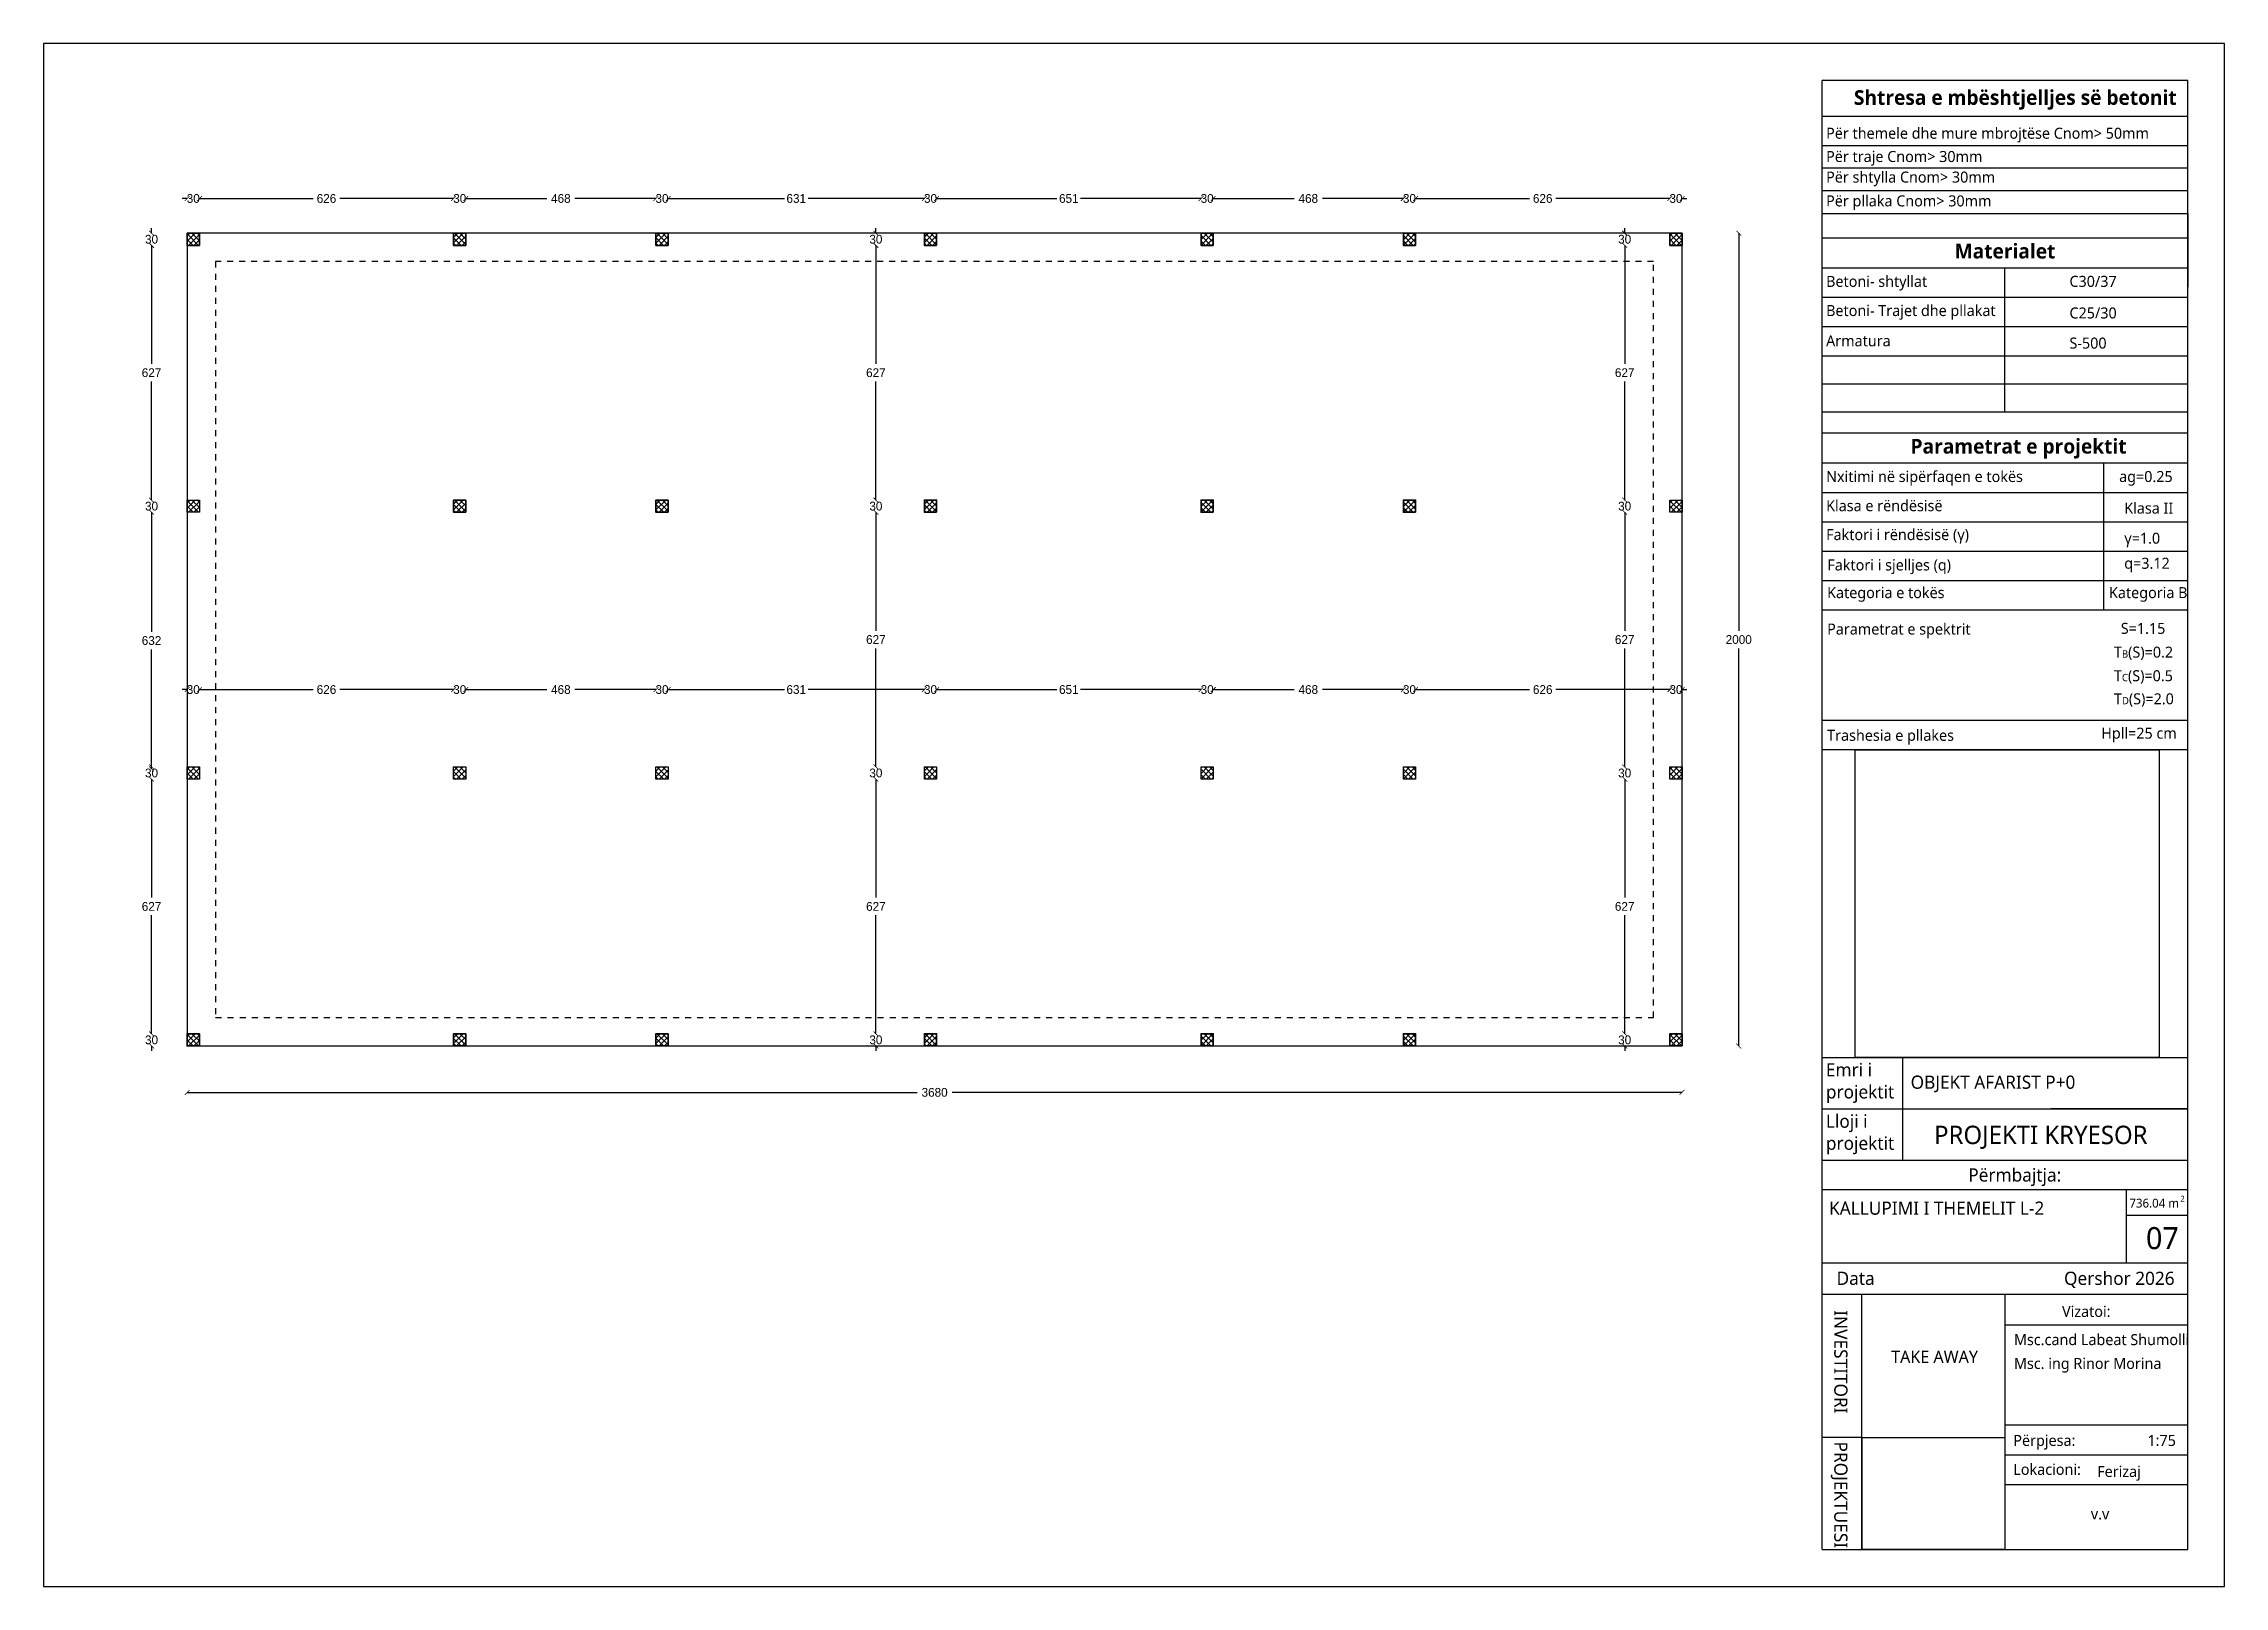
# Model space of a CAD drawing. Header units: inches. Extents: x 180727 to 186095, y -5508 to -1712.
import ezdxf

# ---------------------------------------------------------------- set-up
doc = ezdxf.new("R2010")
doc.units = ezdxf.units.IN
doc.header["$LTSCALE"] = 0.1
doc.linetypes.add('Dashed', pattern=[296.333333, 148.166667, -148.166667])
doc.layers.add('New_Structural - Bearing_Pen_No__21', color=7, linetype='Continuous', lineweight=35)
doc.styles.get("Standard").update_dxf_attribs({"font": 'cdm_nc.shx'})
doc.styles.add('Stili i preferuar', font='@Microsoft JhengHei Light.ttf')
doc.dimstyles.get("Standard").update_dxf_attribs({"dimscale": 120, "dimtxt": 0.18, "dimasz": 0.1, "dimexe": 0.18, "dimexo": 0.0625, "dimgap": 0.09, "dimtad": 0, "dimtih": 1, "dimtoh": 1, "dimdec": 0, "dimzin": 0, "dimdsep": 46, "dimtxsty": 'Standard', "dimblk": 'ARCHTICK', "dimcen": 0.09, "dimse1": 1, "dimse2": 1, "dimadec": 0, "dimazin": 0, "dimtfac": 1, "dimtdec": 0, "dimtix": 1, "dimtofl": 0, "dimtmove": 0, "dimatfit": 3, "dimfxl": 1, "dimtolj": 1, "dimtzin": 0, "dimarcsym": 0})
picture_1 = doc.add_image_def('image1.png', size_in_pixel=(883, 893))
picture_2 = doc.add_image_def('image2.png', size_in_pixel=(658, 516))

msp = doc.modelspace()

# ---------------------------------------------------------------- texts
at = {"style": 'Stili i preferuar'}
for s, insert, char_height, width, attachment_point in [('{\\f@Microsoft JhengHei Light|b1|i0|c136|p34;Shtresa e mbështjelljes së betonit}', (185183.5, -1826.2), 36.153, 1401.627, 1), ('Për themele dhe mure mbrojtëse Cnom> 50mm', (185115, -1918.6), 27.114, 1401.627, 1), ('{\\f@Microsoft JhengHei Light|b0|i0|c136|p34;Për traje Cnom> }30{\\f@Microsoft JhengHei Light|b0|i0|c136|p34;mm}', (185115, -1975.9), 27.1144, 1401.627, 1), ('{\\f@Microsoft JhengHei Light|b0|i0|c136|p34;Për }shtylla{\\f@Microsoft JhengHei Light|b0|i0|c136|p34; Cnom> 30mm}', (185115, -2026.5), 27.1144, 1401.627, 1), ('{\\f@Microsoft JhengHei Light|b0|i0|c136|p34;Për }pllaka{\\f@Microsoft JhengHei Light|b0|i0|c136|p34; Cnom> 30mm}', (185115, -2085.1), 27.1144, 1401.627, 1), ('{\\f@Microsoft JhengHei Light|b1|i0|c136|p34;Materialet}', (185431.4, -2204.2), 36.153, 1401.627, 1), ('Betoni- shtyllat', (185115, -2283.1), 27.114, 1401.627, 1), ('C30/37', (185714.1, -2283.1), 27.11, 1401.627, 1), ('{\\f@Microsoft JhengHei Light|b0|i0|c136|p34;Betoni- }Trajet dhe pllakat', (185115, -2354.9), 27.114, 1401.627, 1), ('{\\f@Microsoft JhengHei Light|b0|i0|c136|p34;C}25{\\f@Microsoft JhengHei Light|b0|i0|c136|p34;/}30', (185714.1, -2360.9), 27.114, 1401.627, 1), ('Armatura', (185115, -2429.4), 27.11, 1401.627, 1), ('S-500', (185714.1, -2435), 27.11, 1401.627, 1), ('{\\f@Microsoft JhengHei Light|b1|i0|c136|p34;Parametrat e projektit}', (185322.8, -2684.4), 36.153, 1401.627, 1), ('Nxitimi në sipërfaqen e tokës', (185115, -2763.3), 27.114, 1401.627, 1), ('ag=0.25', (185836.4, -2763.3), 27.11, 1401.627, 1), ('Klasa e rëndësisë', (185115, -2835.1), 27.114, 1401.627, 1), ('Klasa II', (185849, -2841.1), 27.11, 1401.627, 1), ('{\\f@Microsoft JhengHei Light|b0|i0|c136|p34;Faktori i rëndësisë (γ)}', (185115, -2906.2), 27.114, 1401.627, 1), ('{\\f@Microsoft JhengHei Light|b0|i0|c136|p34;γ}={\\f@Microsoft JhengHei Light|b0|i0|c136|p34;1.0}', (185849, -2915.1), 27.114, 1401.627, 1), ('{\\f@Microsoft JhengHei Light|b0|i0|c136|p34;Faktori i sjelljes (}q{\\f@Microsoft JhengHei Light|b0|i0|c136|p34;)}', (185118, -2980.9), 27.1144, 1401.627, 1), ('{\\f@Microsoft JhengHei Light|b0|i0|c136|p34;q=3.}12', (185849, -2976.7), 27.114, 1401.627, 1), ('{\\f@Microsoft JhengHei Light|b0|i0|c136|p34;Kategoria }e tokës', (185117.5, -3049), 27.114, 1401.627, 1), ('{\\f@Microsoft JhengHei Light|b0|i0|c136|p34;Kategoria }B', (185811.5, -3049), 27.114, 1401.627, 1), ('Parametrat e spektrit', (185117.5, -3138.6), 27.114, 1401.627, 1), ('S{\\f@Microsoft JhengHei Light|b0|i0|c136|p34;=}1.15', (185840.5, -3136.9), 27.114, 1401.627, 1), ('{\\f@Microsoft JhengHei Light|b0|i0|c136|p34;T\\H0.6667x;B}(S){\\f@Microsoft JhengHei Light|b0|i0|c136|p34;\\H1x;=\\f@Microsoft JhengHei Light|b0|i0|c0|p34;0.2}', (185823.6, -3195.4), 27.1144, 1401.627, 1), ('{\\f@Microsoft JhengHei Light|b0|i0|c136|p34;T\\f@Microsoft JhengHei Light|b0|i0|c0|p34;\\H0.6667x;C\\f@Microsoft JhengHei Light|b0|i0|c136|p34;\\H1.5x;(S)=0.}5', (185823.6, -3253.5), 27.1144, 1401.627, 1), ('{\\f@Microsoft JhengHei Light|b0|i0|c136|p34;T\\f@Microsoft JhengHei Light|b0|i0|c0|p34;\\H0.6667x;D\\f@Microsoft JhengHei Light|b0|i0|c136|p34;\\H1.5x;(S)=}2.0', (185823.6, -3310.3), 27.1144, 1401.627, 1), ('Trashesia e pllakes', (185117.5, -3400.1), 27.114, 1401.627, 1), ('{\\f@Microsoft JhengHei Light|b0|i0|c136|p34;Hpll=}25{\\f@Microsoft JhengHei Light|b0|i0|c136|p34; cm}', (185792.3, -3394.8), 27.114, 1401.627, 1), ('Emri i\\Pprojektit', (185114.5, -4220.4), 32.54, 1401.627, 1), ('Lloji{\\f@Microsoft JhengHei Light|b0|i0|c136|p34; i\\Pprojektit}', (185114.5, -4346.8), 32.537, 1401.627, 1), ('Përmbajtja:', (185465, -4479.2), 32.537, 1401.627, 1), ('KALLUPIMI I THEMELIT L-2', (185122.3, -4560.8), 32.537, 1401.627, 1), ('736.04{\\f@Microsoft JhengHei Light|b0|i0|c136|p34; m}', (185861.6, -4553.9), 21.692, 1401.627, 1), ('2', (185987.2, -4546.6), 14.5, 1401.627, 1), ('{\\f@Microsoft JhengHei Light|b0|i0|c136|p34;0}7', (185902.5, -4623.8), 54.229, 1401.627, 1), ('{\\f@Microsoft JhengHei Light|b0|i0|c136|p34;Data}', (185140.8, -4733.5), 32.537, 1401.627, 1), ('Qershor{\\f@Microsoft JhengHei Light|b0|i0|c136|p34; 2026}', (185700.8, -4733.5), 32.537, 1401.627, 1), ('Vizatoi:', (185695.8, -4817.7), 27.11, 1401.627, 1), ('Msc.cand{\\f@Microsoft JhengHei Light|b0|i0|c136|p34; Labeat Shumolli}', (185577.4, -4887.1), 27.114, 1121.302, 1), ('TAKE AWAY', (185382, -4927.7), 30.37, 1255.858, 2), ('{\\f@Microsoft JhengHei Light|b0|i0|c136|p34;Msc}. ing Rinor Morina', (185577.4, -4945.6), 27.114, 1121.302, 1), ('Përpjesa{\\f@Microsoft JhengHei Light|b0|i0|c136|p34;:}', (185575.9, -5135.1), 27.114, 1401.627, 1), ('1:75', (185906, -5135.1), 27.11, 1401.627, 1), ('Lokacioni{\\f@Microsoft JhengHei Light|b0|i0|c136|p34;:}', (185575.9, -5206.3), 27.114, 1401.627, 1), ('Ferizaj', (185782.3, -5211.5), 27.11, 1401.627, 1), ('v.v', (185766.8, -5315.9), 27.11, 1401.627, 1)]:
    msp.add_mtext(s, dxfattribs=dict(at, insert=insert, char_height=char_height, width=width, attachment_point=attachment_point))
at = {"attachment_point": 1, "rotation": 270, "style": 'Stili i preferuar'}
for s, insert, char_height, width in [('fsad', (185729.2, -3016.2), 0.362, 61.739), ('{\\f@Microsoft JhengHei Light|b0|i0|c0|p34;INVESTITORI}', (185167.6, -4828.3), 32.537, 1401.627), ('{\\f@Microsoft JhengHei Light|b0|i0|c0|p34;PROJEKTUESI}', (185167.6, -5151.4), 32.537, 1401.627)]:
    msp.add_mtext(s, dxfattribs=dict(at, insert=insert, char_height=char_height, width=width))
at = {"color": 5, "insert": (185323.1, -4250.9), "char_height": 32.5373, "width": 1401.627, "attachment_point": 1, "style": 'Stili i preferuar'}
msp.add_mtext('{\\f@Microsoft JhengHei Light|b0|i0|c136|p34;OBJEKT AFARIST P+}0{\\f@Microsoft JhengHei Light|b0|i0|c136|p34;   }', dxfattribs=at)
at = {"color": 1, "insert": (185380.9, -4374.3), "char_height": 45.191, "width": 1401.627, "attachment_point": 1, "style": 'Stili i preferuar'}
msp.add_mtext('{\\f@Microsoft JhengHei Light|b0|i0|c136|p34;PROJEKTI KRYESOR}', dxfattribs=at)

# ---------------------------------------------------------------- blocks, each defined once
blk = doc.blocks.new('_ArchTick')
at = {"color": 0, "linetype": 'ByBlock', "const_width": 0.15}
blk.add_lwpolyline([(-0.5, -0.5), (0.5, 0.5)], dxfattribs=at)
blk = doc.blocks.new('*D767')
at = {"color": 0, "lineweight": -2}
for p, q in [((181080.2, -2092.8), (181068.2, -2092.8)), ((181110.2, -2092.8), (181122.2, -2092.8))]:
    blk.add_line(p, q, dxfattribs=at)
at = {"layer": 'Defpoints', "color": 0}
for p in [(181110.2, -2092.8), (181080.2, -2178.1), (181110.2, -2178.1)]:
    blk.add_point(p, dxfattribs=at)
at = {"color": 0, "lineweight": -2, "xscale": 12, "yscale": 12, "zscale": 12}
blk.add_blockref('_ArchTick', (181080.2, -2092.8), dxfattribs=at)
at = {"color": 0, "lineweight": -2, "xscale": 12, "yscale": 12, "zscale": 12, "rotation": 180}
blk.add_blockref('_ArchTick', (181110.2, -2092.8), dxfattribs=at)
at = {"color": 0, "insert": (181095.2, -2092.8), "char_height": 21.6, "attachment_point": 5}
blk.add_mtext('\\A1;30', dxfattribs=at)
blk = doc.blocks.new('*D768')
at = {"color": 0, "lineweight": -2}
for p, q in [((181110.2, -2092.8), (181390.5, -2092.8)), ((181736.2, -2092.8), (181455.8, -2092.8))]:
    blk.add_line(p, q, dxfattribs=at)
at = {"layer": 'Defpoints', "color": 0}
for p in [(181736.2, -2092.8), (181110.2, -2178.1), (181736.2, -2178.1)]:
    blk.add_point(p, dxfattribs=at)
at = {"color": 0, "lineweight": -2, "xscale": 12, "yscale": 12, "zscale": 12, "rotation": 180}
blk.add_blockref('_ArchTick', (181110.2, -2092.8), dxfattribs=at)
at = {"color": 0, "lineweight": -2, "xscale": 12, "yscale": 12, "zscale": 12}
blk.add_blockref('_ArchTick', (181736.2, -2092.8), dxfattribs=at)
at = {"color": 0, "insert": (181423.2, -2092.8), "char_height": 21.6, "attachment_point": 5}
blk.add_mtext('\\A1;626', dxfattribs=at)
blk = doc.blocks.new('*D769')
at = {"color": 0, "lineweight": -2}
for p, q in [((181736.2, -2092.8), (181724.2, -2092.8)), ((181766.2, -2092.8), (181778.2, -2092.8))]:
    blk.add_line(p, q, dxfattribs=at)
at = {"layer": 'Defpoints', "color": 0}
for p in [(181766.2, -2092.8), (181736.2, -2178.1), (181766.2, -2178.1)]:
    blk.add_point(p, dxfattribs=at)
at = {"color": 0, "lineweight": -2, "xscale": 12, "yscale": 12, "zscale": 12}
blk.add_blockref('_ArchTick', (181736.2, -2092.8), dxfattribs=at)
at = {"color": 0, "lineweight": -2, "xscale": 12, "yscale": 12, "zscale": 12, "rotation": 180}
blk.add_blockref('_ArchTick', (181766.2, -2092.8), dxfattribs=at)
at = {"color": 0, "insert": (181751.2, -2092.8), "char_height": 21.6, "attachment_point": 5}
blk.add_mtext('\\A1;30', dxfattribs=at)
blk = doc.blocks.new('*D770')
at = {"color": 0, "lineweight": -2}
for p, q in [((181766.2, -2092.8), (181965.4, -2092.8)), ((182234.2, -2092.8), (182034.9, -2092.8))]:
    blk.add_line(p, q, dxfattribs=at)
at = {"layer": 'Defpoints', "color": 0}
for p in [(182234.2, -2092.8), (181766.2, -2178.1), (182234.2, -2178.1)]:
    blk.add_point(p, dxfattribs=at)
at = {"color": 0, "lineweight": -2, "xscale": 12, "yscale": 12, "zscale": 12, "rotation": 180}
blk.add_blockref('_ArchTick', (181766.2, -2092.8), dxfattribs=at)
at = {"color": 0, "lineweight": -2, "xscale": 12, "yscale": 12, "zscale": 12}
blk.add_blockref('_ArchTick', (182234.2, -2092.8), dxfattribs=at)
at = {"color": 0, "insert": (182000.2, -2092.8), "char_height": 21.6, "attachment_point": 5}
blk.add_mtext('\\A1;468', dxfattribs=at)
blk = doc.blocks.new('*D771')
at = {"color": 0, "lineweight": -2}
for p, q in [((182234.2, -2092.8), (182222.2, -2092.8)), ((182264.2, -2092.8), (182276.2, -2092.8))]:
    blk.add_line(p, q, dxfattribs=at)
at = {"layer": 'Defpoints', "color": 0}
for p in [(182264.2, -2092.8), (182234.2, -2178.1), (182264.2, -2178.1)]:
    blk.add_point(p, dxfattribs=at)
at = {"color": 0, "lineweight": -2, "xscale": 12, "yscale": 12, "zscale": 12}
blk.add_blockref('_ArchTick', (182234.2, -2092.8), dxfattribs=at)
at = {"color": 0, "lineweight": -2, "xscale": 12, "yscale": 12, "zscale": 12, "rotation": 180}
blk.add_blockref('_ArchTick', (182264.2, -2092.8), dxfattribs=at)
at = {"color": 0, "insert": (182249.2, -2092.8), "char_height": 21.6, "attachment_point": 5}
blk.add_mtext('\\A1;30', dxfattribs=at)
blk = doc.blocks.new('*D772')
at = {"color": 0, "lineweight": -2}
for p, q in [((182264.2, -2092.8), (182550.5, -2092.8)), ((182895.2, -2092.8), (182608.8, -2092.8))]:
    blk.add_line(p, q, dxfattribs=at)
at = {"layer": 'Defpoints', "color": 0}
for p in [(182895.2, -2092.8), (182264.2, -2178.1), (182895.2, -2178.1)]:
    blk.add_point(p, dxfattribs=at)
at = {"color": 0, "lineweight": -2, "xscale": 12, "yscale": 12, "zscale": 12, "rotation": 180}
blk.add_blockref('_ArchTick', (182264.2, -2092.8), dxfattribs=at)
at = {"color": 0, "lineweight": -2, "xscale": 12, "yscale": 12, "zscale": 12}
blk.add_blockref('_ArchTick', (182895.2, -2092.8), dxfattribs=at)
at = {"color": 0, "insert": (182579.7, -2092.8), "char_height": 21.6, "attachment_point": 5}
blk.add_mtext('\\A1;631', dxfattribs=at)
blk = doc.blocks.new('*D773')
at = {"color": 0, "lineweight": -2}
for p, q in [((182895.2, -2092.8), (182883.2, -2092.8)), ((182925.2, -2092.8), (182937.2, -2092.8))]:
    blk.add_line(p, q, dxfattribs=at)
at = {"layer": 'Defpoints', "color": 0}
for p in [(182925.2, -2092.8), (182895.2, -2178.1), (182925.2, -2178.1)]:
    blk.add_point(p, dxfattribs=at)
at = {"color": 0, "lineweight": -2, "xscale": 12, "yscale": 12, "zscale": 12}
blk.add_blockref('_ArchTick', (182895.2, -2092.8), dxfattribs=at)
at = {"color": 0, "lineweight": -2, "xscale": 12, "yscale": 12, "zscale": 12, "rotation": 180}
blk.add_blockref('_ArchTick', (182925.2, -2092.8), dxfattribs=at)
at = {"color": 0, "insert": (182910.2, -2092.8), "char_height": 21.6, "attachment_point": 5}
blk.add_mtext('\\A1;30', dxfattribs=at)
blk = doc.blocks.new('*D774')
at = {"color": 0, "lineweight": -2}
for p, q in [((182925.2, -2092.8), (183221.5, -2092.8)), ((183576.2, -2092.8), (183279.8, -2092.8))]:
    blk.add_line(p, q, dxfattribs=at)
at = {"layer": 'Defpoints', "color": 0}
for p in [(183576.2, -2092.8), (182925.2, -2178.1), (183576.2, -2178.1)]:
    blk.add_point(p, dxfattribs=at)
at = {"color": 0, "lineweight": -2, "xscale": 12, "yscale": 12, "zscale": 12, "rotation": 180}
blk.add_blockref('_ArchTick', (182925.2, -2092.8), dxfattribs=at)
at = {"color": 0, "lineweight": -2, "xscale": 12, "yscale": 12, "zscale": 12}
blk.add_blockref('_ArchTick', (183576.2, -2092.8), dxfattribs=at)
at = {"color": 0, "insert": (183250.7, -2092.8), "char_height": 21.6, "attachment_point": 5}
blk.add_mtext('\\A1;651', dxfattribs=at)
blk = doc.blocks.new('*D775')
at = {"color": 0, "lineweight": -2}
for p, q in [((183576.2, -2092.8), (183564.2, -2092.8)), ((183606.2, -2092.8), (183618.2, -2092.8))]:
    blk.add_line(p, q, dxfattribs=at)
at = {"layer": 'Defpoints', "color": 0}
for p in [(183606.2, -2092.8), (183576.2, -2178.1), (183606.2, -2178.1)]:
    blk.add_point(p, dxfattribs=at)
at = {"color": 0, "lineweight": -2, "xscale": 12, "yscale": 12, "zscale": 12}
blk.add_blockref('_ArchTick', (183576.2, -2092.8), dxfattribs=at)
at = {"color": 0, "lineweight": -2, "xscale": 12, "yscale": 12, "zscale": 12, "rotation": 180}
blk.add_blockref('_ArchTick', (183606.2, -2092.8), dxfattribs=at)
at = {"color": 0, "insert": (183591.2, -2092.8), "char_height": 21.6, "attachment_point": 5}
blk.add_mtext('\\A1;30', dxfattribs=at)
blk = doc.blocks.new('*D776')
at = {"color": 0, "lineweight": -2}
for p, q in [((183606.2, -2092.8), (183805.4, -2092.8)), ((184074.2, -2092.8), (183874.9, -2092.8))]:
    blk.add_line(p, q, dxfattribs=at)
at = {"layer": 'Defpoints', "color": 0}
for p in [(184074.2, -2092.8), (183606.2, -2178.1), (184074.2, -2178.1)]:
    blk.add_point(p, dxfattribs=at)
at = {"color": 0, "lineweight": -2, "xscale": 12, "yscale": 12, "zscale": 12, "rotation": 180}
blk.add_blockref('_ArchTick', (183606.2, -2092.8), dxfattribs=at)
at = {"color": 0, "lineweight": -2, "xscale": 12, "yscale": 12, "zscale": 12}
blk.add_blockref('_ArchTick', (184074.2, -2092.8), dxfattribs=at)
at = {"color": 0, "insert": (183840.2, -2092.8), "char_height": 21.6, "attachment_point": 5}
blk.add_mtext('\\A1;468', dxfattribs=at)
blk = doc.blocks.new('*D777')
at = {"color": 0, "lineweight": -2}
for p, q in [((184074.2, -2092.8), (184062.2, -2092.8)), ((184104.2, -2092.8), (184116.2, -2092.8))]:
    blk.add_line(p, q, dxfattribs=at)
at = {"layer": 'Defpoints', "color": 0}
for p in [(184104.2, -2092.8), (184074.2, -2178.1), (184104.2, -2178.1)]:
    blk.add_point(p, dxfattribs=at)
at = {"color": 0, "lineweight": -2, "xscale": 12, "yscale": 12, "zscale": 12}
blk.add_blockref('_ArchTick', (184074.2, -2092.8), dxfattribs=at)
at = {"color": 0, "lineweight": -2, "xscale": 12, "yscale": 12, "zscale": 12, "rotation": 180}
blk.add_blockref('_ArchTick', (184104.2, -2092.8), dxfattribs=at)
at = {"color": 0, "insert": (184089.2, -2092.8), "char_height": 21.6, "attachment_point": 5}
blk.add_mtext('\\A1;30', dxfattribs=at)
blk = doc.blocks.new('*D778')
at = {"color": 0, "lineweight": -2}
for p, q in [((184104.2, -2092.8), (184384.6, -2092.8)), ((184730.4, -2092.8), (184449.9, -2092.8))]:
    blk.add_line(p, q, dxfattribs=at)
at = {"layer": 'Defpoints', "color": 0}
for p in [(184730.4, -2092.8), (184104.2, -2178.1), (184730.4, -2178.1)]:
    blk.add_point(p, dxfattribs=at)
at = {"color": 0, "lineweight": -2, "xscale": 12, "yscale": 12, "zscale": 12, "rotation": 180}
blk.add_blockref('_ArchTick', (184104.2, -2092.8), dxfattribs=at)
at = {"color": 0, "lineweight": -2, "xscale": 12, "yscale": 12, "zscale": 12}
blk.add_blockref('_ArchTick', (184730.4, -2092.8), dxfattribs=at)
at = {"color": 0, "insert": (184417.3, -2092.8), "char_height": 21.6, "attachment_point": 5}
blk.add_mtext('\\A1;626', dxfattribs=at)
blk = doc.blocks.new('*D779')
at = {"color": 0, "lineweight": -2}
for p, q in [((184730.4, -2092.8), (184718.4, -2092.8)), ((184760.4, -2092.8), (184772.4, -2092.8))]:
    blk.add_line(p, q, dxfattribs=at)
at = {"layer": 'Defpoints', "color": 0}
for p in [(184760.4, -2092.8), (184730.4, -2178.1), (184760.4, -2178.1)]:
    blk.add_point(p, dxfattribs=at)
at = {"color": 0, "lineweight": -2, "xscale": 12, "yscale": 12, "zscale": 12}
blk.add_blockref('_ArchTick', (184730.4, -2092.8), dxfattribs=at)
at = {"color": 0, "lineweight": -2, "xscale": 12, "yscale": 12, "zscale": 12, "rotation": 180}
blk.add_blockref('_ArchTick', (184760.4, -2092.8), dxfattribs=at)
at = {"color": 0, "insert": (184745.4, -2092.8), "char_height": 21.6, "attachment_point": 5}
blk.add_mtext('\\A1;30', dxfattribs=at)
blk = doc.blocks.new('*D780')
at = {"color": 0, "lineweight": -2}
for p, q in [((180992.5, -4148.1), (180992.5, -4136.1)), ((180992.5, -4178.1), (180992.5, -4190.1))]:
    blk.add_line(p, q, dxfattribs=at)
at = {"layer": 'Defpoints', "color": 0}
for p in [(180992.5, -4148.1), (181080.2, -4148.1), (181080.2, -4178.1)]:
    blk.add_point(p, dxfattribs=at)
at = {"color": 0, "lineweight": -2, "xscale": 12, "yscale": 12, "zscale": 12}
for p, rotation in [((180992.5, -4148.1), 270), ((180992.5, -4178.1), 90)]:
    blk.add_blockref('_ArchTick', p, dxfattribs=dict(at, rotation=rotation))
at = {"color": 0, "insert": (180992.5, -4163.1), "char_height": 21.6, "attachment_point": 5}
blk.add_mtext('\\A1;30', dxfattribs=at)
blk = doc.blocks.new('*D781')
at = {"color": 0, "lineweight": -2}
for p, q in [((180992.5, -3521.5), (180992.5, -3813)), ((180992.5, -4148.1), (180992.5, -3856.6))]:
    blk.add_line(p, q, dxfattribs=at)
at = {"layer": 'Defpoints', "color": 0}
for p in [(181080.2, -3521.5), (180992.5, -4148.1), (181080.2, -4148.1)]:
    blk.add_point(p, dxfattribs=at)
at = {"color": 0, "lineweight": -2, "xscale": 12, "yscale": 12, "zscale": 12}
for p, rotation in [((180992.5, -3521.5), 90), ((180992.5, -4148.1), 270)]:
    blk.add_blockref('_ArchTick', p, dxfattribs=dict(at, rotation=rotation))
at = {"color": 0, "insert": (180992.5, -3834.8), "char_height": 21.6, "attachment_point": 5}
blk.add_mtext('\\A1;627', dxfattribs=at)
blk = doc.blocks.new('*D782')
at = {"color": 0, "lineweight": -2}
for p, q in [((180992.5, -3491.5), (180992.5, -3479.5)), ((180992.5, -3521.5), (180992.5, -3533.5))]:
    blk.add_line(p, q, dxfattribs=at)
at = {"layer": 'Defpoints', "color": 0}
for p in [(180992.5, -3491.5), (181080.2, -3491.5), (181080.2, -3521.5)]:
    blk.add_point(p, dxfattribs=at)
at = {"color": 0, "lineweight": -2, "xscale": 12, "yscale": 12, "zscale": 12}
for p, rotation in [((180992.5, -3491.5), 270), ((180992.5, -3521.5), 90)]:
    blk.add_blockref('_ArchTick', p, dxfattribs=dict(at, rotation=rotation))
at = {"color": 0, "insert": (180992.5, -3506.5), "char_height": 21.6, "attachment_point": 5}
blk.add_mtext('\\A1;30', dxfattribs=at)
blk = doc.blocks.new('*D785')
at = {"color": 0, "lineweight": -2}
for p, q in [((180992.5, -2864.8), (180992.5, -3158.8)), ((180992.5, -3496.5), (180992.5, -3202.4))]:
    blk.add_line(p, q, dxfattribs=at)
at = {"layer": 'Defpoints', "color": 0}
for p in [(181080.2, -2864.8), (180992.5, -3496.5), (181080.2, -3496.5)]:
    blk.add_point(p, dxfattribs=at)
at = {"color": 0, "lineweight": -2, "xscale": 12, "yscale": 12, "zscale": 12}
for p, rotation in [((180992.5, -2864.8), 90), ((180992.5, -3496.5), 270)]:
    blk.add_blockref('_ArchTick', p, dxfattribs=dict(at, rotation=rotation))
at = {"color": 0, "insert": (180992.5, -3180.6), "char_height": 21.6, "attachment_point": 5}
blk.add_mtext('\\A1;632', dxfattribs=at)
blk = doc.blocks.new('*D786')
at = {"color": 0, "lineweight": -2}
for p, q in [((180992.5, -2834.8), (180992.5, -2822.8)), ((180992.5, -2864.8), (180992.5, -2876.8))]:
    blk.add_line(p, q, dxfattribs=at)
at = {"layer": 'Defpoints', "color": 0}
for p in [(180992.5, -2834.8), (181080.2, -2834.8), (181080.2, -2864.8)]:
    blk.add_point(p, dxfattribs=at)
at = {"color": 0, "lineweight": -2, "xscale": 12, "yscale": 12, "zscale": 12}
for p, rotation in [((180992.5, -2834.8), 270), ((180992.5, -2864.8), 90)]:
    blk.add_blockref('_ArchTick', p, dxfattribs=dict(at, rotation=rotation))
at = {"color": 0, "insert": (180992.5, -2849.8), "char_height": 21.6, "attachment_point": 5}
blk.add_mtext('\\A1;30', dxfattribs=at)
blk = doc.blocks.new('*D787')
at = {"color": 0, "lineweight": -2}
for p, q in [((180992.5, -2208.1), (180992.5, -2499.6)), ((180992.5, -2834.8), (180992.5, -2543.3))]:
    blk.add_line(p, q, dxfattribs=at)
at = {"layer": 'Defpoints', "color": 0}
for p in [(181080.2, -2208.1), (180992.5, -2834.8), (181080.2, -2834.8)]:
    blk.add_point(p, dxfattribs=at)
at = {"color": 0, "lineweight": -2, "xscale": 12, "yscale": 12, "zscale": 12}
for p, rotation in [((180992.5, -2208.1), 90), ((180992.5, -2834.8), 270)]:
    blk.add_blockref('_ArchTick', p, dxfattribs=dict(at, rotation=rotation))
at = {"color": 0, "insert": (180992.5, -2521.5), "char_height": 21.6, "attachment_point": 5}
blk.add_mtext('\\A1;627', dxfattribs=at)
blk = doc.blocks.new('*D788')
at = {"color": 0, "lineweight": -2}
for p, q in [((180992.5, -2178.1), (180992.5, -2166.1)), ((180992.5, -2208.1), (180992.5, -2220.1))]:
    blk.add_line(p, q, dxfattribs=at)
at = {"layer": 'Defpoints', "color": 0}
for p in [(180992.5, -2178.1), (181080.2, -2178.1), (181080.2, -2208.1)]:
    blk.add_point(p, dxfattribs=at)
at = {"color": 0, "lineweight": -2, "xscale": 12, "yscale": 12, "zscale": 12}
for p, rotation in [((180992.5, -2178.1), 270), ((180992.5, -2208.1), 90)]:
    blk.add_blockref('_ArchTick', p, dxfattribs=dict(at, rotation=rotation))
at = {"color": 0, "insert": (180992.5, -2193.1), "char_height": 21.6, "attachment_point": 5}
blk.add_mtext('\\A1;30', dxfattribs=at)
blk = doc.blocks.new('*D789')
at = {"color": 0, "lineweight": -2}
for p, q in [((181080.2, -4292.3), (182877.3, -4292.3)), ((184760.4, -4292.3), (182963.2, -4292.3))]:
    blk.add_line(p, q, dxfattribs=at)
at = {"layer": 'Defpoints', "color": 0}
for p in [(181080.2, -4178.1), (184760.4, -4178.1), (184760.4, -4292.3)]:
    blk.add_point(p, dxfattribs=at)
at = {"color": 0, "lineweight": -2, "xscale": 12, "yscale": 12, "zscale": 12, "rotation": 180}
blk.add_blockref('_ArchTick', (181080.2, -4292.3), dxfattribs=at)
at = {"color": 0, "lineweight": -2, "xscale": 12, "yscale": 12, "zscale": 12}
blk.add_blockref('_ArchTick', (184760.4, -4292.3), dxfattribs=at)
at = {"color": 0, "insert": (182920.3, -4292.3), "char_height": 21.6, "attachment_point": 5}
blk.add_mtext('\\A1;3680', dxfattribs=at)
blk = doc.blocks.new('*D790')
at = {"color": 0, "lineweight": -2}
for p, q in [((184899.9, -2178.1), (184899.9, -3156.3)), ((184899.9, -4178.1), (184899.9, -3199.9))]:
    blk.add_line(p, q, dxfattribs=at)
at = {"layer": 'Defpoints', "color": 0}
for p in [(184760.4, -2178.1), (184899.9, -2178.1), (184760.4, -4178.1)]:
    blk.add_point(p, dxfattribs=at)
at = {"color": 0, "lineweight": -2, "xscale": 12, "yscale": 12, "zscale": 12}
for p, rotation in [((184899.9, -2178.1), 90), ((184899.9, -4178.1), 270)]:
    blk.add_blockref('_ArchTick', p, dxfattribs=dict(at, rotation=rotation))
at = {"color": 0, "insert": (184899.9, -3178.1), "char_height": 21.6, "attachment_point": 5}
blk.add_mtext('\\A1;2000', dxfattribs=at)
blk = doc.blocks.new('*D791')
at = {"color": 0, "lineweight": -2}
for p, q in [((181080.2, -3301.2), (181068.2, -3301.2)), ((181110.2, -3301.2), (181122.2, -3301.2))]:
    blk.add_line(p, q, dxfattribs=at)
at = {"layer": 'Defpoints', "color": 0}
for p in [(181080.2, -3208.1), (181110.2, -3208.1), (181110.2, -3301.2)]:
    blk.add_point(p, dxfattribs=at)
at = {"color": 0, "lineweight": -2, "xscale": 12, "yscale": 12, "zscale": 12}
blk.add_blockref('_ArchTick', (181080.2, -3301.2), dxfattribs=at)
at = {"color": 0, "lineweight": -2, "xscale": 12, "yscale": 12, "zscale": 12, "rotation": 180}
blk.add_blockref('_ArchTick', (181110.2, -3301.2), dxfattribs=at)
at = {"color": 0, "insert": (181095.2, -3301.2), "char_height": 21.6, "attachment_point": 5}
blk.add_mtext('\\A1;30', dxfattribs=at)
blk = doc.blocks.new('*D792')
at = {"color": 0, "lineweight": -2}
for p, q in [((181110.2, -3301.2), (181390.5, -3301.2)), ((181736.2, -3301.2), (181455.8, -3301.2))]:
    blk.add_line(p, q, dxfattribs=at)
at = {"layer": 'Defpoints', "color": 0}
for p in [(181110.2, -3208.1), (181736.2, -3208.1), (181736.2, -3301.2)]:
    blk.add_point(p, dxfattribs=at)
at = {"color": 0, "lineweight": -2, "xscale": 12, "yscale": 12, "zscale": 12, "rotation": 180}
blk.add_blockref('_ArchTick', (181110.2, -3301.2), dxfattribs=at)
at = {"color": 0, "lineweight": -2, "xscale": 12, "yscale": 12, "zscale": 12}
blk.add_blockref('_ArchTick', (181736.2, -3301.2), dxfattribs=at)
at = {"color": 0, "insert": (181423.2, -3301.2), "char_height": 21.6, "attachment_point": 5}
blk.add_mtext('\\A1;626', dxfattribs=at)
blk = doc.blocks.new('*D793')
at = {"color": 0, "lineweight": -2}
for p, q in [((181736.2, -3301.2), (181724.2, -3301.2)), ((181766.2, -3301.2), (181778.2, -3301.2))]:
    blk.add_line(p, q, dxfattribs=at)
at = {"layer": 'Defpoints', "color": 0}
for p in [(181736.2, -3208.1), (181766.2, -3208.1), (181766.2, -3301.2)]:
    blk.add_point(p, dxfattribs=at)
at = {"color": 0, "lineweight": -2, "xscale": 12, "yscale": 12, "zscale": 12}
blk.add_blockref('_ArchTick', (181736.2, -3301.2), dxfattribs=at)
at = {"color": 0, "lineweight": -2, "xscale": 12, "yscale": 12, "zscale": 12, "rotation": 180}
blk.add_blockref('_ArchTick', (181766.2, -3301.2), dxfattribs=at)
at = {"color": 0, "insert": (181751.2, -3301.2), "char_height": 21.6, "attachment_point": 5}
blk.add_mtext('\\A1;30', dxfattribs=at)
blk = doc.blocks.new('*D794')
at = {"color": 0, "lineweight": -2}
for p, q in [((181766.2, -3301.2), (181965.4, -3301.2)), ((182234.2, -3301.2), (182034.9, -3301.2))]:
    blk.add_line(p, q, dxfattribs=at)
at = {"layer": 'Defpoints', "color": 0}
for p in [(181766.2, -3208.1), (182234.2, -3208.1), (182234.2, -3301.2)]:
    blk.add_point(p, dxfattribs=at)
at = {"color": 0, "lineweight": -2, "xscale": 12, "yscale": 12, "zscale": 12, "rotation": 180}
blk.add_blockref('_ArchTick', (181766.2, -3301.2), dxfattribs=at)
at = {"color": 0, "lineweight": -2, "xscale": 12, "yscale": 12, "zscale": 12}
blk.add_blockref('_ArchTick', (182234.2, -3301.2), dxfattribs=at)
at = {"color": 0, "insert": (182000.2, -3301.2), "char_height": 21.6, "attachment_point": 5}
blk.add_mtext('\\A1;468', dxfattribs=at)
blk = doc.blocks.new('*D795')
at = {"color": 0, "lineweight": -2}
for p, q in [((182234.2, -3301.2), (182222.2, -3301.2)), ((182264.2, -3301.2), (182276.2, -3301.2))]:
    blk.add_line(p, q, dxfattribs=at)
at = {"layer": 'Defpoints', "color": 0}
for p in [(182234.2, -3208.1), (182264.2, -3208.1), (182264.2, -3301.2)]:
    blk.add_point(p, dxfattribs=at)
at = {"color": 0, "lineweight": -2, "xscale": 12, "yscale": 12, "zscale": 12}
blk.add_blockref('_ArchTick', (182234.2, -3301.2), dxfattribs=at)
at = {"color": 0, "lineweight": -2, "xscale": 12, "yscale": 12, "zscale": 12, "rotation": 180}
blk.add_blockref('_ArchTick', (182264.2, -3301.2), dxfattribs=at)
at = {"color": 0, "insert": (182249.2, -3301.2), "char_height": 21.6, "attachment_point": 5}
blk.add_mtext('\\A1;30', dxfattribs=at)
blk = doc.blocks.new('*D796')
at = {"color": 0, "lineweight": -2}
for p, q in [((182264.2, -3301.2), (182550.5, -3301.2)), ((182895.2, -3301.2), (182608.8, -3301.2))]:
    blk.add_line(p, q, dxfattribs=at)
at = {"layer": 'Defpoints', "color": 0}
for p in [(182264.2, -3208.1), (182895.2, -3208.1), (182895.2, -3301.2)]:
    blk.add_point(p, dxfattribs=at)
at = {"color": 0, "lineweight": -2, "xscale": 12, "yscale": 12, "zscale": 12, "rotation": 180}
blk.add_blockref('_ArchTick', (182264.2, -3301.2), dxfattribs=at)
at = {"color": 0, "lineweight": -2, "xscale": 12, "yscale": 12, "zscale": 12}
blk.add_blockref('_ArchTick', (182895.2, -3301.2), dxfattribs=at)
at = {"color": 0, "insert": (182579.7, -3301.2), "char_height": 21.6, "attachment_point": 5}
blk.add_mtext('\\A1;631', dxfattribs=at)
blk = doc.blocks.new('*D797')
at = {"color": 0, "lineweight": -2}
for p, q in [((182895.2, -3301.2), (182883.2, -3301.2)), ((182925.2, -3301.2), (182937.2, -3301.2))]:
    blk.add_line(p, q, dxfattribs=at)
at = {"layer": 'Defpoints', "color": 0}
for p in [(182895.2, -3208.1), (182925.2, -3208.1), (182925.2, -3301.2)]:
    blk.add_point(p, dxfattribs=at)
at = {"color": 0, "lineweight": -2, "xscale": 12, "yscale": 12, "zscale": 12}
blk.add_blockref('_ArchTick', (182895.2, -3301.2), dxfattribs=at)
at = {"color": 0, "lineweight": -2, "xscale": 12, "yscale": 12, "zscale": 12, "rotation": 180}
blk.add_blockref('_ArchTick', (182925.2, -3301.2), dxfattribs=at)
at = {"color": 0, "insert": (182910.2, -3301.2), "char_height": 21.6, "attachment_point": 5}
blk.add_mtext('\\A1;30', dxfattribs=at)
blk = doc.blocks.new('*D798')
at = {"color": 0, "lineweight": -2}
for p, q in [((182925.2, -3301.2), (183221.5, -3301.2)), ((183576.2, -3301.2), (183279.8, -3301.2))]:
    blk.add_line(p, q, dxfattribs=at)
at = {"layer": 'Defpoints', "color": 0}
for p in [(182925.2, -3208.1), (183576.2, -3208.1), (183576.2, -3301.2)]:
    blk.add_point(p, dxfattribs=at)
at = {"color": 0, "lineweight": -2, "xscale": 12, "yscale": 12, "zscale": 12, "rotation": 180}
blk.add_blockref('_ArchTick', (182925.2, -3301.2), dxfattribs=at)
at = {"color": 0, "lineweight": -2, "xscale": 12, "yscale": 12, "zscale": 12}
blk.add_blockref('_ArchTick', (183576.2, -3301.2), dxfattribs=at)
at = {"color": 0, "insert": (183250.7, -3301.2), "char_height": 21.6, "attachment_point": 5}
blk.add_mtext('\\A1;651', dxfattribs=at)
blk = doc.blocks.new('*D799')
at = {"color": 0, "lineweight": -2}
for p, q in [((183576.2, -3301.2), (183564.2, -3301.2)), ((183606.2, -3301.2), (183618.2, -3301.2))]:
    blk.add_line(p, q, dxfattribs=at)
at = {"layer": 'Defpoints', "color": 0}
for p in [(183576.2, -3208.1), (183606.2, -3208.1), (183606.2, -3301.2)]:
    blk.add_point(p, dxfattribs=at)
at = {"color": 0, "lineweight": -2, "xscale": 12, "yscale": 12, "zscale": 12}
blk.add_blockref('_ArchTick', (183576.2, -3301.2), dxfattribs=at)
at = {"color": 0, "lineweight": -2, "xscale": 12, "yscale": 12, "zscale": 12, "rotation": 180}
blk.add_blockref('_ArchTick', (183606.2, -3301.2), dxfattribs=at)
at = {"color": 0, "insert": (183591.2, -3301.2), "char_height": 21.6, "attachment_point": 5}
blk.add_mtext('\\A1;30', dxfattribs=at)
blk = doc.blocks.new('*D800')
at = {"color": 0, "lineweight": -2}
for p, q in [((183606.2, -3301.2), (183805.4, -3301.2)), ((184074.2, -3301.2), (183874.9, -3301.2))]:
    blk.add_line(p, q, dxfattribs=at)
at = {"layer": 'Defpoints', "color": 0}
for p in [(183606.2, -3208.1), (184074.2, -3208.1), (184074.2, -3301.2)]:
    blk.add_point(p, dxfattribs=at)
at = {"color": 0, "lineweight": -2, "xscale": 12, "yscale": 12, "zscale": 12, "rotation": 180}
blk.add_blockref('_ArchTick', (183606.2, -3301.2), dxfattribs=at)
at = {"color": 0, "lineweight": -2, "xscale": 12, "yscale": 12, "zscale": 12}
blk.add_blockref('_ArchTick', (184074.2, -3301.2), dxfattribs=at)
at = {"color": 0, "insert": (183840.2, -3301.2), "char_height": 21.6, "attachment_point": 5}
blk.add_mtext('\\A1;468', dxfattribs=at)
blk = doc.blocks.new('*D801')
at = {"color": 0, "lineweight": -2}
for p, q in [((184074.2, -3301.2), (184062.2, -3301.2)), ((184104.2, -3301.2), (184116.2, -3301.2))]:
    blk.add_line(p, q, dxfattribs=at)
at = {"layer": 'Defpoints', "color": 0}
for p in [(184074.2, -3208.1), (184104.2, -3208.1), (184104.2, -3301.2)]:
    blk.add_point(p, dxfattribs=at)
at = {"color": 0, "lineweight": -2, "xscale": 12, "yscale": 12, "zscale": 12}
blk.add_blockref('_ArchTick', (184074.2, -3301.2), dxfattribs=at)
at = {"color": 0, "lineweight": -2, "xscale": 12, "yscale": 12, "zscale": 12, "rotation": 180}
blk.add_blockref('_ArchTick', (184104.2, -3301.2), dxfattribs=at)
at = {"color": 0, "insert": (184089.2, -3301.2), "char_height": 21.6, "attachment_point": 5}
blk.add_mtext('\\A1;30', dxfattribs=at)
blk = doc.blocks.new('*D802')
at = {"color": 0, "lineweight": -2}
for p, q in [((184104.2, -3301.2), (184384.6, -3301.2)), ((184730.4, -3301.2), (184449.9, -3301.2))]:
    blk.add_line(p, q, dxfattribs=at)
at = {"layer": 'Defpoints', "color": 0}
for p in [(184104.2, -3208.1), (184730.4, -3208.1), (184730.4, -3301.2)]:
    blk.add_point(p, dxfattribs=at)
at = {"color": 0, "lineweight": -2, "xscale": 12, "yscale": 12, "zscale": 12, "rotation": 180}
blk.add_blockref('_ArchTick', (184104.2, -3301.2), dxfattribs=at)
at = {"color": 0, "lineweight": -2, "xscale": 12, "yscale": 12, "zscale": 12}
blk.add_blockref('_ArchTick', (184730.4, -3301.2), dxfattribs=at)
at = {"color": 0, "insert": (184417.3, -3301.2), "char_height": 21.6, "attachment_point": 5}
blk.add_mtext('\\A1;626', dxfattribs=at)
blk = doc.blocks.new('*D803')
at = {"color": 0, "lineweight": -2}
for p, q in [((184730.4, -3301.2), (184718.4, -3301.2)), ((184760.4, -3301.2), (184772.4, -3301.2))]:
    blk.add_line(p, q, dxfattribs=at)
at = {"layer": 'Defpoints', "color": 0}
for p in [(184730.4, -3208.1), (184760.4, -3208.1), (184760.4, -3301.2)]:
    blk.add_point(p, dxfattribs=at)
at = {"color": 0, "lineweight": -2, "xscale": 12, "yscale": 12, "zscale": 12}
blk.add_blockref('_ArchTick', (184730.4, -3301.2), dxfattribs=at)
at = {"color": 0, "lineweight": -2, "xscale": 12, "yscale": 12, "zscale": 12, "rotation": 180}
blk.add_blockref('_ArchTick', (184760.4, -3301.2), dxfattribs=at)
at = {"color": 0, "insert": (184745.4, -3301.2), "char_height": 21.6, "attachment_point": 5}
blk.add_mtext('\\A1;30', dxfattribs=at)
blk = doc.blocks.new('*D814')
at = {"color": 0, "lineweight": -2}
for p, q in [((182775.7, -4148.1), (182775.7, -4136.1)), ((182775.7, -4178.1), (182775.7, -4190.1))]:
    blk.add_line(p, q, dxfattribs=at)
at = {"layer": 'Defpoints', "color": 0}
for p in [(182775.7, -4148.1), (182895.2, -4148.1), (182895.2, -4178.1)]:
    blk.add_point(p, dxfattribs=at)
at = {"color": 0, "lineweight": -2, "xscale": 12, "yscale": 12, "zscale": 12}
for p, rotation in [((182775.7, -4148.1), 270), ((182775.7, -4178.1), 90)]:
    blk.add_blockref('_ArchTick', p, dxfattribs=dict(at, rotation=rotation))
at = {"color": 0, "insert": (182775.7, -4163.1), "char_height": 21.6, "attachment_point": 5}
blk.add_mtext('\\A1;30', dxfattribs=at)
blk = doc.blocks.new('*D815')
at = {"color": 0, "lineweight": -2}
for p, q in [((182775.7, -3521.5), (182775.7, -3813)), ((182775.7, -4148.1), (182775.7, -3856.6))]:
    blk.add_line(p, q, dxfattribs=at)
at = {"layer": 'Defpoints', "color": 0}
for p in [(182775.7, -3521.5), (182895.2, -3521.5), (182895.2, -4148.1)]:
    blk.add_point(p, dxfattribs=at)
at = {"color": 0, "lineweight": -2, "xscale": 12, "yscale": 12, "zscale": 12}
for p, rotation in [((182775.7, -3521.5), 90), ((182775.7, -4148.1), 270)]:
    blk.add_blockref('_ArchTick', p, dxfattribs=dict(at, rotation=rotation))
at = {"color": 0, "insert": (182775.7, -3834.8), "char_height": 21.6, "attachment_point": 5}
blk.add_mtext('\\A1;627', dxfattribs=at)
blk = doc.blocks.new('*D816')
at = {"color": 0, "lineweight": -2}
for p, q in [((182775.7, -3491.5), (182775.7, -3479.5)), ((182775.7, -3521.5), (182775.7, -3533.5))]:
    blk.add_line(p, q, dxfattribs=at)
at = {"layer": 'Defpoints', "color": 0}
for p in [(182775.7, -3491.5), (182895.2, -3491.5), (182895.2, -3521.5)]:
    blk.add_point(p, dxfattribs=at)
at = {"color": 0, "lineweight": -2, "xscale": 12, "yscale": 12, "zscale": 12}
for p, rotation in [((182775.7, -3491.5), 270), ((182775.7, -3521.5), 90)]:
    blk.add_blockref('_ArchTick', p, dxfattribs=dict(at, rotation=rotation))
at = {"color": 0, "insert": (182775.7, -3506.5), "char_height": 21.6, "attachment_point": 5}
blk.add_mtext('\\A1;30', dxfattribs=at)
blk = doc.blocks.new('*D817')
at = {"color": 0, "lineweight": -2}
for p, q in [((182775.7, -2864.8), (182775.7, -3156.3)), ((182775.7, -3491.5), (182775.7, -3199.9))]:
    blk.add_line(p, q, dxfattribs=at)
at = {"layer": 'Defpoints', "color": 0}
for p in [(182775.7, -2864.8), (182895.2, -2864.8), (182895.2, -3491.5)]:
    blk.add_point(p, dxfattribs=at)
at = {"color": 0, "lineweight": -2, "xscale": 12, "yscale": 12, "zscale": 12}
for p, rotation in [((182775.7, -2864.8), 90), ((182775.7, -3491.5), 270)]:
    blk.add_blockref('_ArchTick', p, dxfattribs=dict(at, rotation=rotation))
at = {"color": 0, "insert": (182775.7, -3178.1), "char_height": 21.6, "attachment_point": 5}
blk.add_mtext('\\A1;627', dxfattribs=at)
blk = doc.blocks.new('*D818')
at = {"color": 0, "lineweight": -2}
for p, q in [((182775.7, -2834.8), (182775.7, -2822.8)), ((182775.7, -2864.8), (182775.7, -2876.8))]:
    blk.add_line(p, q, dxfattribs=at)
at = {"layer": 'Defpoints', "color": 0}
for p in [(182775.7, -2834.8), (182895.2, -2834.8), (182895.2, -2864.8)]:
    blk.add_point(p, dxfattribs=at)
at = {"color": 0, "lineweight": -2, "xscale": 12, "yscale": 12, "zscale": 12}
for p, rotation in [((182775.7, -2834.8), 270), ((182775.7, -2864.8), 90)]:
    blk.add_blockref('_ArchTick', p, dxfattribs=dict(at, rotation=rotation))
at = {"color": 0, "insert": (182775.7, -2849.8), "char_height": 21.6, "attachment_point": 5}
blk.add_mtext('\\A1;30', dxfattribs=at)
blk = doc.blocks.new('*D819')
at = {"color": 0, "lineweight": -2}
for p, q in [((182775.7, -2208.1), (182775.7, -2499.6)), ((182775.7, -2834.8), (182775.7, -2543.3))]:
    blk.add_line(p, q, dxfattribs=at)
at = {"layer": 'Defpoints', "color": 0}
for p in [(182775.7, -2208.1), (182895.2, -2208.1), (182895.2, -2834.8)]:
    blk.add_point(p, dxfattribs=at)
at = {"color": 0, "lineweight": -2, "xscale": 12, "yscale": 12, "zscale": 12}
for p, rotation in [((182775.7, -2208.1), 90), ((182775.7, -2834.8), 270)]:
    blk.add_blockref('_ArchTick', p, dxfattribs=dict(at, rotation=rotation))
at = {"color": 0, "insert": (182775.7, -2521.5), "char_height": 21.6, "attachment_point": 5}
blk.add_mtext('\\A1;627', dxfattribs=at)
blk = doc.blocks.new('*D820')
at = {"color": 0, "lineweight": -2}
for p, q in [((182775.7, -2178.1), (182775.7, -2166.1)), ((182775.7, -2208.1), (182775.7, -2220.1))]:
    blk.add_line(p, q, dxfattribs=at)
at = {"layer": 'Defpoints', "color": 0}
for p in [(182775.7, -2178.1), (182895.2, -2178.1), (182895.2, -2208.1)]:
    blk.add_point(p, dxfattribs=at)
at = {"color": 0, "lineweight": -2, "xscale": 12, "yscale": 12, "zscale": 12}
for p, rotation in [((182775.7, -2178.1), 270), ((182775.7, -2208.1), 90)]:
    blk.add_blockref('_ArchTick', p, dxfattribs=dict(at, rotation=rotation))
at = {"color": 0, "insert": (182775.7, -2193.1), "char_height": 21.6, "attachment_point": 5}
blk.add_mtext('\\A1;30', dxfattribs=at)
blk = doc.blocks.new('*D821')
at = {"color": 0, "lineweight": -2}
for p, q in [((184619.1, -4148.1), (184619.1, -4136.1)), ((184619.1, -4178.1), (184619.1, -4190.1))]:
    blk.add_line(p, q, dxfattribs=at)
at = {"layer": 'Defpoints', "color": 0}
for p in [(184619.1, -4148.1), (184730.4, -4148.1), (184730.4, -4178.1)]:
    blk.add_point(p, dxfattribs=at)
at = {"color": 0, "lineweight": -2, "xscale": 12, "yscale": 12, "zscale": 12}
for p, rotation in [((184619.1, -4148.1), 270), ((184619.1, -4178.1), 90)]:
    blk.add_blockref('_ArchTick', p, dxfattribs=dict(at, rotation=rotation))
at = {"color": 0, "insert": (184619.1, -4163.1), "char_height": 21.6, "attachment_point": 5}
blk.add_mtext('\\A1;30', dxfattribs=at)
blk = doc.blocks.new('*D822')
at = {"color": 0, "lineweight": -2}
for p, q in [((184619.1, -3521.5), (184619.1, -3813)), ((184619.1, -4148.1), (184619.1, -3856.6))]:
    blk.add_line(p, q, dxfattribs=at)
at = {"layer": 'Defpoints', "color": 0}
for p in [(184619.1, -3521.5), (184730.4, -3521.5), (184730.4, -4148.1)]:
    blk.add_point(p, dxfattribs=at)
at = {"color": 0, "lineweight": -2, "xscale": 12, "yscale": 12, "zscale": 12}
for p, rotation in [((184619.1, -3521.5), 90), ((184619.1, -4148.1), 270)]:
    blk.add_blockref('_ArchTick', p, dxfattribs=dict(at, rotation=rotation))
at = {"color": 0, "insert": (184619.1, -3834.8), "char_height": 21.6, "attachment_point": 5}
blk.add_mtext('\\A1;627', dxfattribs=at)
blk = doc.blocks.new('*D823')
at = {"color": 0, "lineweight": -2}
for p, q in [((184619.1, -3491.5), (184619.1, -3479.5)), ((184619.1, -3521.5), (184619.1, -3533.5))]:
    blk.add_line(p, q, dxfattribs=at)
at = {"layer": 'Defpoints', "color": 0}
for p in [(184619.1, -3491.5), (184730.4, -3491.5), (184730.4, -3521.5)]:
    blk.add_point(p, dxfattribs=at)
at = {"color": 0, "lineweight": -2, "xscale": 12, "yscale": 12, "zscale": 12}
for p, rotation in [((184619.1, -3491.5), 270), ((184619.1, -3521.5), 90)]:
    blk.add_blockref('_ArchTick', p, dxfattribs=dict(at, rotation=rotation))
at = {"color": 0, "insert": (184619.1, -3506.5), "char_height": 21.6, "attachment_point": 5}
blk.add_mtext('\\A1;30', dxfattribs=at)
blk = doc.blocks.new('*D824')
at = {"color": 0, "lineweight": -2}
for p, q in [((184619.1, -2864.8), (184619.1, -3156.3)), ((184619.1, -3491.5), (184619.1, -3199.9))]:
    blk.add_line(p, q, dxfattribs=at)
at = {"layer": 'Defpoints', "color": 0}
for p in [(184619.1, -2864.8), (184730.4, -2864.8), (184730.4, -3491.5)]:
    blk.add_point(p, dxfattribs=at)
at = {"color": 0, "lineweight": -2, "xscale": 12, "yscale": 12, "zscale": 12}
for p, rotation in [((184619.1, -2864.8), 90), ((184619.1, -3491.5), 270)]:
    blk.add_blockref('_ArchTick', p, dxfattribs=dict(at, rotation=rotation))
at = {"color": 0, "insert": (184619.1, -3178.1), "char_height": 21.6, "attachment_point": 5}
blk.add_mtext('\\A1;627', dxfattribs=at)
blk = doc.blocks.new('*D825')
at = {"color": 0, "lineweight": -2}
for p, q in [((184619.1, -2834.8), (184619.1, -2822.8)), ((184619.1, -2864.8), (184619.1, -2876.8))]:
    blk.add_line(p, q, dxfattribs=at)
at = {"layer": 'Defpoints', "color": 0}
for p in [(184619.1, -2834.8), (184730.4, -2834.8), (184730.4, -2864.8)]:
    blk.add_point(p, dxfattribs=at)
at = {"color": 0, "lineweight": -2, "xscale": 12, "yscale": 12, "zscale": 12}
for p, rotation in [((184619.1, -2834.8), 270), ((184619.1, -2864.8), 90)]:
    blk.add_blockref('_ArchTick', p, dxfattribs=dict(at, rotation=rotation))
at = {"color": 0, "insert": (184619.1, -2849.8), "char_height": 21.6, "attachment_point": 5}
blk.add_mtext('\\A1;30', dxfattribs=at)
blk = doc.blocks.new('*D826')
at = {"color": 0, "lineweight": -2}
for p, q in [((184619.1, -2208.1), (184619.1, -2499.6)), ((184619.1, -2834.8), (184619.1, -2543.3))]:
    blk.add_line(p, q, dxfattribs=at)
at = {"layer": 'Defpoints', "color": 0}
for p in [(184619.1, -2208.1), (184730.4, -2208.1), (184730.4, -2834.8)]:
    blk.add_point(p, dxfattribs=at)
at = {"color": 0, "lineweight": -2, "xscale": 12, "yscale": 12, "zscale": 12}
for p, rotation in [((184619.1, -2208.1), 90), ((184619.1, -2834.8), 270)]:
    blk.add_blockref('_ArchTick', p, dxfattribs=dict(at, rotation=rotation))
at = {"color": 0, "insert": (184619.1, -2521.5), "char_height": 21.6, "attachment_point": 5}
blk.add_mtext('\\A1;627', dxfattribs=at)
blk = doc.blocks.new('*D827')
at = {"color": 0, "lineweight": -2}
for p, q in [((184619.1, -2178.1), (184619.1, -2166.1)), ((184619.1, -2208.1), (184619.1, -2220.1))]:
    blk.add_line(p, q, dxfattribs=at)
at = {"layer": 'Defpoints', "color": 0}
for p in [(184619.1, -2178.1), (184730.4, -2178.1), (184730.4, -2208.1)]:
    blk.add_point(p, dxfattribs=at)
at = {"color": 0, "lineweight": -2, "xscale": 12, "yscale": 12, "zscale": 12}
for p, rotation in [((184619.1, -2178.1), 270), ((184619.1, -2208.1), 90)]:
    blk.add_blockref('_ArchTick', p, dxfattribs=dict(at, rotation=rotation))
at = {"color": 0, "insert": (184619.1, -2193.1), "char_height": 21.6, "attachment_point": 5}
blk.add_mtext('\\A1;30', dxfattribs=at)

# ---------------------------------------------------------------- dimensions: what is measured, and where the dimension line sits
at = {"color": 18}
for base, p1, p2, picture, middle in [((181110.2, -2092.8), (181080.2, -2178.1), (181110.2, -2178.1), '*D767', (181095.2, -2092.8)), ((181736.2, -2092.8), (181110.2, -2178.1), (181736.2, -2178.1), '*D768', (181423.2, -2092.8)), ((181766.2, -2092.8), (181736.2, -2178.1), (181766.2, -2178.1), '*D769', (181751.2, -2092.8)), ((182234.2, -2092.8), (181766.2, -2178.1), (182234.2, -2178.1), '*D770', (182000.2, -2092.8)), ((182264.2, -2092.8), (182234.2, -2178.1), (182264.2, -2178.1), '*D771', (182249.2, -2092.8)), ((182895.2, -2092.8), (182264.2, -2178.1), (182895.2, -2178.1), '*D772', (182579.7, -2092.8)), ((182925.2, -2092.8), (182895.2, -2178.1), (182925.2, -2178.1), '*D773', (182910.2, -2092.8)), ((183576.2, -2092.8), (182925.2, -2178.1), (183576.2, -2178.1), '*D774', (183250.7, -2092.8)), ((183606.2, -2092.8), (183576.2, -2178.1), (183606.2, -2178.1), '*D775', (183591.2, -2092.8)), ((184074.2, -2092.8), (183606.2, -2178.1), (184074.2, -2178.1), '*D776', (183840.2, -2092.8)), ((184104.2, -2092.8), (184074.2, -2178.1), (184104.2, -2178.1), '*D777', (184089.2, -2092.8)), ((184730.4, -2092.8), (184104.2, -2178.1), (184730.4, -2178.1), '*D778', (184417.3, -2092.8)), ((184760.4, -2092.8), (184730.4, -2178.1), (184760.4, -2178.1), '*D779', (184745.4, -2092.8)), ((181110.2, -3301.2), (181080.2, -3208.1), (181110.2, -3208.1), '*D791', (181095.2, -3301.2)), ((181736.2, -3301.2), (181110.2, -3208.1), (181736.2, -3208.1), '*D792', (181423.2, -3301.2)), ((181766.2, -3301.2), (181736.2, -3208.1), (181766.2, -3208.1), '*D793', (181751.2, -3301.2)), ((182234.2, -3301.2), (181766.2, -3208.1), (182234.2, -3208.1), '*D794', (182000.2, -3301.2)), ((182264.2, -3301.2), (182234.2, -3208.1), (182264.2, -3208.1), '*D795', (182249.2, -3301.2)), ((182895.2, -3301.2), (182264.2, -3208.1), (182895.2, -3208.1), '*D796', (182579.7, -3301.2)), ((182925.2, -3301.2), (182895.2, -3208.1), (182925.2, -3208.1), '*D797', (182910.2, -3301.2)), ((183576.2, -3301.2), (182925.2, -3208.1), (183576.2, -3208.1), '*D798', (183250.7, -3301.2)), ((183606.2, -3301.2), (183576.2, -3208.1), (183606.2, -3208.1), '*D799', (183591.2, -3301.2)), ((184074.2, -3301.2), (183606.2, -3208.1), (184074.2, -3208.1), '*D800', (183840.2, -3301.2)), ((184104.2, -3301.2), (184074.2, -3208.1), (184104.2, -3208.1), '*D801', (184089.2, -3301.2)), ((184730.4, -3301.2), (184104.2, -3208.1), (184730.4, -3208.1), '*D802', (184417.3, -3301.2)), ((184760.4, -3301.2), (184730.4, -3208.1), (184760.4, -3208.1), '*D803', (184745.4, -3301.2)), ((184760.4, -4292.3), (181080.2, -4178.1), (184760.4, -4178.1), '*D789', (182920.3, -4292.3))]:
    dim = msp.add_linear_dim(base=base, p1=p1, p2=p2, dimstyle='Standard', dxfattribs=at)
    dim.commit()
    dim.dimension.update_dxf_attribs({"geometry": picture, "text_midpoint": middle})
for base, p1, p2, angle, picture, middle in [((180992.5, -2178.1), (181080.2, -2208.1), (181080.2, -2178.1), 270, '*D788', (180992.5, -2193.1)), ((182775.7, -2178.1), (182895.2, -2208.1), (182895.2, -2178.1), 270, '*D820', (182775.7, -2193.1)), ((184619.1, -2178.1), (184730.4, -2208.1), (184730.4, -2178.1), 270, '*D827', (184619.1, -2193.1)), ((184899.9, -2178.1), (184760.4, -4178.1), (184760.4, -2178.1), 90, '*D790', (184899.9, -3178.1)), ((180992.5, -2834.8), (181080.2, -2208.1), (181080.2, -2834.8), 270, '*D787', (180992.5, -2521.5)), ((182775.7, -2208.1), (182895.2, -2834.8), (182895.2, -2208.1), 270, '*D819', (182775.7, -2521.5)), ((184619.1, -2208.1), (184730.4, -2834.8), (184730.4, -2208.1), 270, '*D826', (184619.1, -2521.5)), ((180992.5, -2834.8), (181080.2, -2864.8), (181080.2, -2834.8), 270, '*D786', (180992.5, -2849.8)), ((182775.7, -2834.8), (182895.2, -2864.8), (182895.2, -2834.8), 270, '*D818', (182775.7, -2849.8)), ((184619.1, -2834.8), (184730.4, -2864.8), (184730.4, -2834.8), 270, '*D825', (184619.1, -2849.8)), ((180992.5, -3496.5), (181080.2, -2864.8), (181080.2, -3496.5), 270, '*D785', (180992.5, -3180.6)), ((182775.7, -2864.8), (182895.2, -3491.5), (182895.2, -2864.8), 270, '*D817', (182775.7, -3178.1)), ((184619.1, -2864.8), (184730.4, -3491.5), (184730.4, -2864.8), 270, '*D824', (184619.1, -3178.1)), ((180992.5, -3491.5), (181080.2, -3521.5), (181080.2, -3491.5), 270, '*D782', (180992.5, -3506.5)), ((182775.7, -3491.5), (182895.2, -3521.5), (182895.2, -3491.5), 270, '*D816', (182775.7, -3506.5)), ((184619.1, -3491.5), (184730.4, -3521.5), (184730.4, -3491.5), 270, '*D823', (184619.1, -3506.5)), ((180992.5, -4148.1), (181080.2, -3521.5), (181080.2, -4148.1), 270, '*D781', (180992.5, -3834.8)), ((182775.7, -3521.5), (182895.2, -4148.1), (182895.2, -3521.5), 270, '*D815', (182775.7, -3834.8)), ((184619.1, -3521.5), (184730.4, -4148.1), (184730.4, -3521.5), 270, '*D822', (184619.1, -3834.8)), ((180992.5, -4148.1), (181080.2, -4178.1), (181080.2, -4148.1), 270, '*D780', (180992.5, -4163.1)), ((182775.7, -4148.1), (182895.2, -4178.1), (182895.2, -4148.1), 270, '*D814', (182775.7, -4163.1)), ((184619.1, -4148.1), (184730.4, -4178.1), (184730.4, -4148.1), 270, '*D821', (184619.1, -4163.1))]:
    dim = msp.add_linear_dim(base=base, p1=p1, p2=p2, angle=angle, dimstyle='Standard', dxfattribs=at)
    dim.commit()
    dim.dimension.update_dxf_attribs({"geometry": picture, "text_midpoint": middle})

# ---------------------------------------------------------------- hatches: boundary and pattern name
h = msp.add_hatch()
h.set_pattern_fill('ANSI37', color=5, scale=3, style=0)
h.paths.add_polyline_path([(181110.2, -2208.1), (181080.2, -2208.1), (181080.2, -2178.1), (181110.2, -2178.1)])
h.paths.add_polyline_path([(181766.2, -2208.1), (181736.2, -2208.1), (181736.2, -2178.1), (181766.2, -2178.1)])
h.paths.add_polyline_path([(182264.2, -2208.1), (182234.2, -2208.1), (182234.2, -2178.1), (182264.2, -2178.1)])
h.paths.add_polyline_path([(182925.2, -2208.1), (182895.2, -2208.1), (182895.2, -2178.1), (182925.2, -2178.1)])
h.paths.add_polyline_path([(183606.2, -2208.1), (183576.2, -2208.1), (183576.2, -2178.1), (183606.2, -2178.1)])
h.paths.add_polyline_path([(184104.2, -2208.1), (184074.2, -2208.1), (184074.2, -2178.1), (184104.2, -2178.1)])
h.paths.add_polyline_path([(184760.4, -2208.1), (184730.4, -2208.1), (184730.4, -2178.1), (184760.4, -2178.1)])
h = msp.add_hatch()
h.set_pattern_fill('ANSI37', color=5, scale=3, style=0)
h.set_pattern_definition([(45, (0, -656.68), (-6.7351921, 6.7351921), []), (135, (0, -656.68), (-6.7351921, -6.7351921), [])])
h.paths.add_polyline_path([(181110.2, -2864.8), (181080.2, -2864.8), (181080.2, -2834.8), (181110.2, -2834.8)])
h.paths.add_polyline_path([(181766.2, -2864.8), (181736.2, -2864.8), (181736.2, -2834.8), (181766.2, -2834.8)])
h.paths.add_polyline_path([(182264.2, -2864.8), (182234.2, -2864.8), (182234.2, -2834.8), (182264.2, -2834.8)])
h.paths.add_polyline_path([(182925.2, -2864.8), (182895.2, -2864.8), (182895.2, -2834.8), (182925.2, -2834.8)])
h.paths.add_polyline_path([(183606.2, -2864.8), (183576.2, -2864.8), (183576.2, -2834.8), (183606.2, -2834.8)])
h.paths.add_polyline_path([(184104.2, -2864.8), (184074.2, -2864.8), (184074.2, -2834.8), (184104.2, -2834.8)])
h.paths.add_polyline_path([(184760.4, -2864.8), (184730.4, -2864.8), (184730.4, -2834.8), (184760.4, -2834.8)])
h = msp.add_hatch()
h.set_pattern_fill('ANSI37', color=5, scale=3, style=0)
h.set_pattern_definition([(45, (0, -1313.34), (-6.7351921, 6.7351921), []), (135, (0, -1313.34), (-6.7351921, -6.7351921), [])])
h.paths.add_polyline_path([(181110.2, -3521.5), (181080.2, -3521.5), (181080.2, -3491.5), (181110.2, -3491.5)])
h.paths.add_polyline_path([(181766.2, -3521.5), (181736.2, -3521.5), (181736.2, -3491.5), (181766.2, -3491.5)])
h.paths.add_polyline_path([(182264.2, -3521.5), (182234.2, -3521.5), (182234.2, -3491.5), (182264.2, -3491.5)])
h.paths.add_polyline_path([(182925.2, -3521.5), (182895.2, -3521.5), (182895.2, -3491.5), (182925.2, -3491.5)])
h.paths.add_polyline_path([(183606.2, -3521.5), (183576.2, -3521.5), (183576.2, -3491.5), (183606.2, -3491.5)])
h.paths.add_polyline_path([(184104.2, -3521.5), (184074.2, -3521.5), (184074.2, -3491.5), (184104.2, -3491.5)])
h.paths.add_polyline_path([(184760.4, -3521.5), (184730.4, -3521.5), (184730.4, -3491.5), (184760.4, -3491.5)])
h = msp.add_hatch()
h.set_pattern_fill('ANSI37', color=5, scale=3, style=0)
h.set_pattern_definition([(45, (-7e-09, -1970), (-6.7351921, 6.7351921), []), (135, (-7e-09, -1970), (-6.7351921, -6.7351921), [])])
h.paths.add_polyline_path([(181110.2, -4178.1), (181080.2, -4178.1), (181080.2, -4148.1), (181110.2, -4148.1)])
h.paths.add_polyline_path([(181766.2, -4178.1), (181736.2, -4178.1), (181736.2, -4148.1), (181766.2, -4148.1)])
h.paths.add_polyline_path([(182264.2, -4178.1), (182234.2, -4178.1), (182234.2, -4148.1), (182264.2, -4148.1)])
h.paths.add_polyline_path([(182925.2, -4178.1), (182895.2, -4178.1), (182895.2, -4148.1), (182925.2, -4148.1)])
h.paths.add_polyline_path([(183606.2, -4178.1), (183576.2, -4178.1), (183576.2, -4148.1), (183606.2, -4148.1)])
h.paths.add_polyline_path([(184104.2, -4178.1), (184074.2, -4178.1), (184074.2, -4148.1), (184104.2, -4148.1)])
h.paths.add_polyline_path([(184760.4, -4178.1), (184730.4, -4178.1), (184730.4, -4148.1), (184760.4, -4148.1)])

# ---------------------------------------------------------------- linework, layer by layer
for p, q in [((186095.5, -1711.7), (180726.8, -1711.7)), ((180726.8, -1711.7), (180726.8, -5507.7)), ((186095.5, -5507.7), (186095.5, -1711.7)), ((186005.1, -1802.1), (185105.4, -1802.1)), ((185105.4, -5417.4), (185105.4, -1802.1)), ((186005.1, -1802.1), (185105.4, -1802.1)), ((186005.1, -1802.1), (185105.4, -1802.1)), ((186005.1, -1802.1), (185105.4, -1802.1)), ((186005.1, -5417.4), (186005.1, -1802.1)), ((186005.1, -1891), (185105.4, -1891)), ((186005.1, -1962.9), (185105.4, -1962.9)), ((186005.1, -2018.1), (185105.4, -2018.1)), ((186005.1, -2074), (185105.4, -2074)), ((186005.1, -2130.2), (185105.4, -2130.2)), ((186005.1, -2130.2), (186005.1, -2311)), ((186005.1, -2190.4), (185105.4, -2190.4)), ((186005.1, -2264.2), (185105.4, -2264.2)), ((185555.3, -2549.9), (185555.3, -2264.2)), ((186005.1, -2336.5), (185105.4, -2336.5)), ((185555.3, -2618.6), (185555.3, -2333)), ((186005.1, -2408.8), (185105.4, -2408.8)), ((186005.1, -2481.1), (185105.4, -2481.1)), ((186005.1, -2549.9), (185105.4, -2549.9)), ((186005.1, -2618.6), (185105.4, -2618.6)), ((186005.1, -2670.5), (185105.4, -2670.5)), ((186005.1, -2744.4), (185105.4, -2744.4)), ((185799, -3105.9), (185799, -2744.4)), ((186005.1, -2816.7), (185105.4, -2816.7)), ((186005.1, -2889), (185105.4, -2889)), ((186005.1, -2961.3), (185105.4, -2961.3)), ((186005.1, -3033.6), (185105.4, -3033.6)), ((186005.1, -3105.9), (185105.4, -3105.9)), ((186005.1, -3377), (185105.4, -3377)), ((186005.1, -3449.4), (185105.4, -3449.4)), ((185105.4, -4206.2), (186005.1, -4206.2)), ((185303.7, -4459.3), (185303.7, -4206.2)), ((185105.4, -4332.8), (186005.1, -4332.8)), ((186005.1, -4332.8), (185668.3, -4332.8)), ((185105.4, -4459.3), (186005.1, -4459.3)), ((185105.4, -4531.6), (186005.1, -4531.6)), ((185854, -4531.6), (185854, -4712.4)), ((185854, -4594.6), (186005.1, -4594.6)), ((186005.1, -4712.4), (185105.4, -4712.4)), ((186005.1, -4802.8), (186005.1, -4712.4)), ((185105.4, -4789), (186005.1, -4789)), ((185202.6, -5417.4), (185202.6, -4789)), ((185555.3, -4789), (185555.3, -5417.4)), ((186005.1, -5110.1), (186005.1, -4802.8)), ((185555.3, -4864.6), (186005.1, -4864.6)), ((185202.6, -5141.6), (185105.4, -5141.6)), ((185202.6, -5141.6), (185555.3, -5141.6)), ((185555.3, -5110.1), (186005.1, -5110.1)), ((185555.3, -5183.9), (186005.1, -5183.9)), ((185555.3, -5256.9), (186005.1, -5256.9)), ((185105.4, -5417.4), (186005.1, -5417.4)), ((180726.8, -5507.7), (186095.5, -5507.7))]:
    msp.add_line(p, q)
at = {"color": 18}
msp.add_line((184760.4, -4178.1), (184760.4, -3511.5), dxfattribs=at)
for points in [[(181080.2, -4178.1), (184760.4, -4178.1), (184760.4, -2178.1), (181080.2, -2178.1)], [(181110.2, -2208.1), (181080.2, -2208.1), (181080.2, -2178.1), (181110.2, -2178.1)], [(181766.2, -2208.1), (181736.2, -2208.1), (181736.2, -2178.1), (181766.2, -2178.1)], [(182264.2, -2208.1), (182234.2, -2208.1), (182234.2, -2178.1), (182264.2, -2178.1)], [(182925.2, -2208.1), (182895.2, -2208.1), (182895.2, -2178.1), (182925.2, -2178.1)], [(183606.2, -2208.1), (183576.2, -2208.1), (183576.2, -2178.1), (183606.2, -2178.1)], [(184104.2, -2208.1), (184074.2, -2208.1), (184074.2, -2178.1), (184104.2, -2178.1)], [(184760.4, -2208.1), (184730.4, -2208.1), (184730.4, -2178.1), (184760.4, -2178.1)], [(181110.2, -2864.8), (181080.2, -2864.8), (181080.2, -2834.8), (181110.2, -2834.8)], [(181766.2, -2864.8), (181736.2, -2864.8), (181736.2, -2834.8), (181766.2, -2834.8)], [(182264.2, -2864.8), (182234.2, -2864.8), (182234.2, -2834.8), (182264.2, -2834.8)], [(182925.2, -2864.8), (182895.2, -2864.8), (182895.2, -2834.8), (182925.2, -2834.8)], [(183606.2, -2864.8), (183576.2, -2864.8), (183576.2, -2834.8), (183606.2, -2834.8)], [(184104.2, -2864.8), (184074.2, -2864.8), (184074.2, -2834.8), (184104.2, -2834.8)], [(184760.4, -2864.8), (184730.4, -2864.8), (184730.4, -2834.8), (184760.4, -2834.8)], [(181110.2, -3521.5), (181080.2, -3521.5), (181080.2, -3491.5), (181110.2, -3491.5)], [(181766.2, -3521.5), (181736.2, -3521.5), (181736.2, -3491.5), (181766.2, -3491.5)], [(182264.2, -3521.5), (182234.2, -3521.5), (182234.2, -3491.5), (182264.2, -3491.5)], [(182925.2, -3521.5), (182895.2, -3521.5), (182895.2, -3491.5), (182925.2, -3491.5)], [(183606.2, -3521.5), (183576.2, -3521.5), (183576.2, -3491.5), (183606.2, -3491.5)], [(184104.2, -3521.5), (184074.2, -3521.5), (184074.2, -3491.5), (184104.2, -3491.5)], [(184760.4, -3521.5), (184730.4, -3521.5), (184730.4, -3491.5), (184760.4, -3491.5)], [(181110.2, -4178.1), (181080.2, -4178.1), (181080.2, -4148.1), (181110.2, -4148.1)], [(181766.2, -4178.1), (181736.2, -4178.1), (181736.2, -4148.1), (181766.2, -4148.1)], [(182264.2, -4178.1), (182234.2, -4178.1), (182234.2, -4148.1), (182264.2, -4148.1)], [(182925.2, -4178.1), (182895.2, -4178.1), (182895.2, -4148.1), (182925.2, -4148.1)], [(183606.2, -4178.1), (183576.2, -4178.1), (183576.2, -4148.1), (183606.2, -4148.1)], [(184104.2, -4178.1), (184074.2, -4178.1), (184074.2, -4148.1), (184104.2, -4148.1)], [(184760.4, -4178.1), (184730.4, -4178.1), (184730.4, -4148.1), (184760.4, -4148.1)]]:
    msp.add_lwpolyline(points, close=True)
at = {"color": 1, "linetype": 'Dashed'}
msp.add_lwpolyline([(181150.2, -4108.1), (184690.4, -4108.1), (184690.4, -2248.1), (181150.2, -2248.1)], close=True, dxfattribs=at)
at = {"layer": 'New_Structural - Bearing_Pen_No__21', "color": 7, "linetype": 'Continuous', "lineweight": 35}
for points in [[(181110.2, -2208.1), (181110.2, -2178.1), (181080.2, -2178.1), (181080.2, -2208.1)], [(181766.2, -2208.1), (181766.2, -2178.1), (181736.2, -2178.1), (181736.2, -2208.1)], [(182264.2, -2208.1), (182264.2, -2178.1), (182234.2, -2178.1), (182234.2, -2208.1)], [(182925.2, -2208.1), (182925.2, -2178.1), (182895.2, -2178.1), (182895.2, -2208.1)], [(183606.2, -2208.1), (183606.2, -2178.1), (183576.2, -2178.1), (183576.2, -2208.1)], [(184104.2, -2208.1), (184104.2, -2178.1), (184074.2, -2178.1), (184074.2, -2208.1)], [(184760.4, -2208.1), (184760.4, -2178.1), (184730.4, -2178.1), (184730.4, -2208.1)], [(181766.2, -2864.8), (181766.2, -2834.8), (181736.2, -2834.8), (181736.2, -2864.8)], [(182264.2, -2864.8), (182264.2, -2834.8), (182234.2, -2834.8), (182234.2, -2864.8)], [(182925.2, -2864.8), (182925.2, -2834.8), (182895.2, -2834.8), (182895.2, -2864.8)], [(183606.2, -2864.8), (183606.2, -2834.8), (183576.2, -2834.8), (183576.2, -2864.8)], [(184104.2, -2864.8), (184104.2, -2834.8), (184074.2, -2834.8), (184074.2, -2864.8)], [(181110.2, -4178.1), (181110.2, -4148.1), (181080.2, -4148.1), (181080.2, -4178.1)], [(181766.2, -4178.1), (181766.2, -4148.1), (181736.2, -4148.1), (181736.2, -4178.1)], [(182264.2, -4178.1), (182264.2, -4148.1), (182234.2, -4148.1), (182234.2, -4178.1)], [(182925.2, -4178.1), (182925.2, -4148.1), (182895.2, -4148.1), (182895.2, -4178.1)], [(183606.2, -4178.1), (183606.2, -4148.1), (183576.2, -4148.1), (183576.2, -4178.1)], [(184104.2, -4178.1), (184104.2, -4148.1), (184074.2, -4148.1), (184074.2, -4178.1)], [(184760.4, -4178.1), (184760.4, -4148.1), (184730.4, -4148.1), (184730.4, -4178.1)]]:
    msp.add_lwpolyline(points, close=True, dxfattribs=at)

msp.set_redraw_order([(e.dxf.handle, doc.entitydb.next_handle()) for e in msp.query("TEXT MTEXT ATTDEF DIMENSION ARC_DIMENSION")])  # texts and dimensions are drawn at this point

# ---------------------------------------------------------------- pictures from other files: only their frames are drawn
at = {"color": 18}
image = msp.add_image(picture_1, insert=(185186.6, -4206.2), size_in_units=(748.4, 756.9), dxfattribs=at)
image.dxf.flags = 7
image = msp.add_image(picture_2, insert=(185203.7, -5417.4), size_in_units=(351.6, 275.7), dxfattribs=at)
image.dxf.flags = 7

doc.saveas('drawing.dxf')
